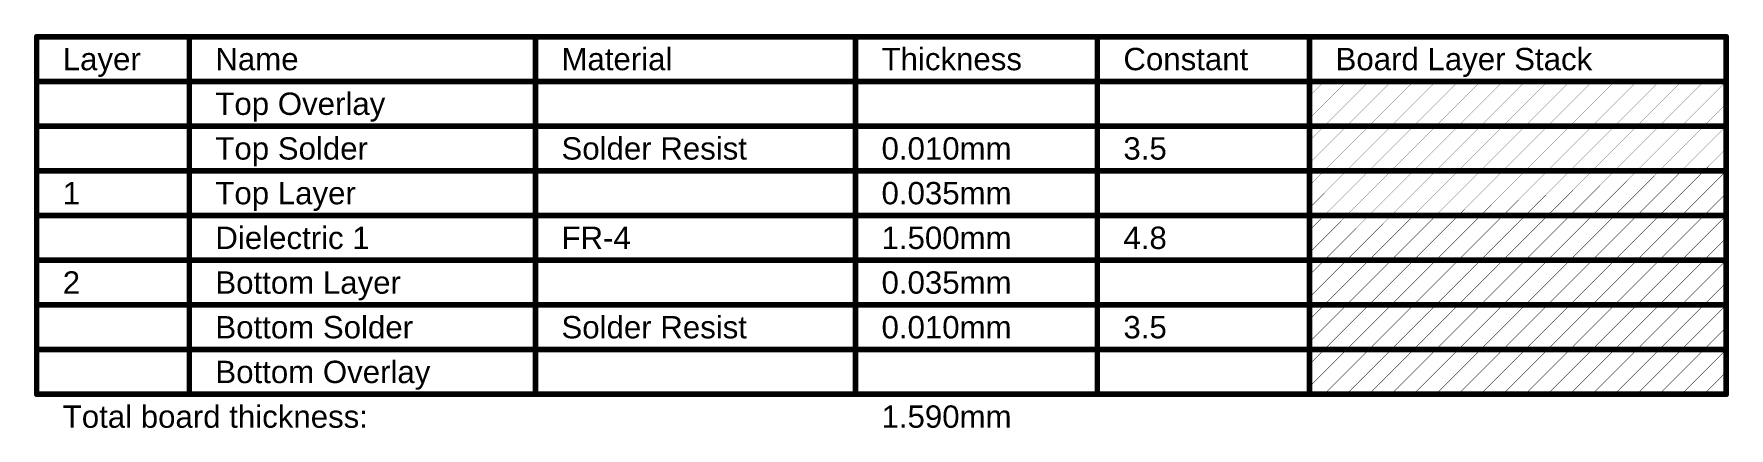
# Model space of a CAD drawing. Header units: inches. Extents: x -1.1 to 11.7, y -0.3 to 2.8.
# Drawn here: x -1.063 to 3.491, y 1.75 to 2.809 of the extents above; entities that cross this region are included whole.
import ezdxf

# ---------------------------------------------------------------- set-up
doc = ezdxf.new("R2010")
doc.units = ezdxf.units.IN
doc.header["$MEASUREMENT"] = 0
doc.layers.add('Dimensions', color=6, linetype='Continuous')
doc.styles.add('Arial', font='', dxfattribs={"height": 0.2})
doc.styles.get('Arial').set_extended_font_data('Arial')

msp = doc.modelspace()

# ---------------------------------------------------------------- texts
at = {"layer": 'Dimensions', "style": 'Arial'}
for s, p in [('Layer', (-0.9857, 2.711)), ('Name', (-0.5757, 2.711)), ('Material', (0.354, 2.711)), ('Thickness', (1.2138, 2.711)), ('Constant', (1.8636, 2.711)), ('Board Layer Stack', (2.4335, 2.711)), ('Top Overlay', (-0.5757, 2.591)), ('Top Solder', (-0.5757, 2.471)), ('Solder Resist', (0.354, 2.471)), ('0.010mm', (1.2138, 2.471)), ('3.5', (1.8636, 2.471)), ('1', (-0.9857, 2.351)), ('Top Layer', (-0.5757, 2.351)), ('0.035mm', (1.2138, 2.351)), ('Dielectric 1', (-0.5757, 2.231)), ('FR-4', (0.354, 2.231)), ('1.500mm', (1.2138, 2.231)), ('4.8', (1.8636, 2.231)), ('2', (-0.9857, 2.111)), ('Bottom Layer', (-0.5757, 2.111)), ('0.035mm', (1.2138, 2.111)), ('Bottom Solder', (-0.5757, 1.991)), ('Solder Resist', (0.354, 1.991)), ('0.010mm', (1.2138, 1.991)), ('3.5', (1.8636, 1.991)), ('Bottom Overlay', (-0.5757, 1.871)), ('Total board thickness:', (-0.9857, 1.751)), ('1.590mm', (1.2138, 1.751))]:
    msp.add_text(s, height=0.06, dxfattribs=at).set_placement(p)

# ---------------------------------------------------------------- linework, layer by layer
at = {"layer": 'Dimensions'}
for points, const_width in [([(-1.0557, 1.841), (-1.0557, 2.801)], 0.015), ([(-1.0557, 2.801), (3.4831, 2.801)], 0.015), ([(-0.6457, 1.841), (-0.6457, 2.801)], 0.015), ([(0.284, 1.841), (0.284, 2.801)], 0.015), ([(1.1438, 1.841), (1.1438, 2.801)], 0.015), ([(1.7936, 1.841), (1.7936, 2.801)], 0.015), ([(2.3635, 1.841), (2.3635, 2.801)], 0.015), ([(3.4831, 1.841), (3.4831, 2.801)], 0.015), ([(-1.0557, 2.681), (3.4831, 2.681)], 0.015), ([(2.3635, 2.6413), (2.4031, 2.681)], 0.001), ([(2.3635, 2.5813), (2.4631, 2.681)], 0.001), ([(2.4031, 2.561), (2.5231, 2.681)], 0.001), ([(2.4631, 2.561), (2.5831, 2.681)], 0.001), ([(2.5231, 2.561), (2.6431, 2.681)], 0.001), ([(2.5831, 2.561), (2.7031, 2.681)], 0.001), ([(2.6431, 2.561), (2.7631, 2.681)], 0.001), ([(2.7031, 2.561), (2.8231, 2.681)], 0.001), ([(2.7631, 2.561), (2.8831, 2.681)], 0.001), ([(2.8231, 2.561), (2.9431, 2.681)], 0.001), ([(2.8831, 2.561), (3.0031, 2.681)], 0.001), ([(2.9431, 2.561), (3.0631, 2.681)], 0.001), ([(3.0031, 2.561), (3.1231, 2.681)], 0.001), ([(3.0631, 2.561), (3.1831, 2.681)], 0.001), ([(3.1231, 2.561), (3.2431, 2.681)], 0.001), ([(3.1831, 2.561), (3.3031, 2.681)], 0.001), ([(3.2431, 2.561), (3.3631, 2.681)], 0.001), ([(3.3031, 2.561), (3.4231, 2.681)], 0.001), ([(3.3631, 2.561), (3.4831, 2.681)], 0.001), ([(3.4231, 2.561), (3.4831, 2.621)], 0.001), ([(-1.0557, 2.561), (-0.6457, 2.561)], 0.015), ([(-0.6457, 2.561), (0.284, 2.561)], 0.015), ([(0.284, 2.561), (1.1438, 2.561)], 0.015), ([(1.1438, 2.561), (1.7936, 2.561)], 0.015), ([(1.7936, 2.561), (2.3635, 2.561)], 0.015), ([(2.3635, 2.561), (3.4831, 2.561)], 0.015), ([(2.3635, 2.5213), (2.4031, 2.561)], 0.001), ([(2.3635, 2.4613), (2.4631, 2.561)], 0.001), ([(2.4031, 2.441), (2.5231, 2.561)], 0.001), ([(2.4631, 2.441), (2.5831, 2.561)], 0.001), ([(2.5231, 2.441), (2.6431, 2.561)], 0.001), ([(2.5831, 2.441), (2.7031, 2.561)], 0.001), ([(2.6431, 2.441), (2.7631, 2.561)], 0.001), ([(2.7031, 2.441), (2.8231, 2.561)], 0.001), ([(2.7631, 2.441), (2.8831, 2.561)], 0.001), ([(2.8231, 2.441), (2.9431, 2.561)], 0.001), ([(2.8831, 2.441), (3.0031, 2.561)], 0.001), ([(2.9431, 2.441), (3.0631, 2.561)], 0.001), ([(3.0031, 2.441), (3.1231, 2.561)], 0.001), ([(3.0631, 2.441), (3.1831, 2.561)], 0.001), ([(3.1231, 2.441), (3.2431, 2.561)], 0.001), ([(3.1831, 2.441), (3.3031, 2.561)], 0.001), ([(3.2431, 2.441), (3.3631, 2.561)], 0.001), ([(3.3031, 2.441), (3.4231, 2.561)], 0.001), ([(3.3631, 2.441), (3.4831, 2.561)], 0.001), ([(3.4231, 2.441), (3.4831, 2.501)], 0.001), ([(-1.0557, 2.441), (-0.6457, 2.441)], 0.015), ([(-0.6457, 2.441), (0.284, 2.441)], 0.015), ([(0.284, 2.441), (1.1438, 2.441)], 0.015), ([(1.1438, 2.441), (1.7936, 2.441)], 0.015), ([(1.7936, 2.441), (2.3635, 2.441)], 0.015), ([(2.3635, 2.441), (3.4831, 2.441)], 0.015), ([(2.3635, 2.4013), (2.4031, 2.441)], 0.001), ([(2.3635, 2.3413), (2.4631, 2.441)], 0.001), ([(2.4031, 2.321), (2.5231, 2.441)], 0.001), ([(2.4631, 2.321), (2.5831, 2.441)], 0.001), ([(2.5231, 2.321), (2.6431, 2.441)], 0.001), ([(2.5831, 2.321), (2.7031, 2.441)], 0.001), ([(2.6431, 2.321), (2.7631, 2.441)], 0.001), ([(2.7031, 2.321), (2.8231, 2.441)], 0.001), ([(2.7631, 2.321), (2.8831, 2.441)], 0.001), ([(2.8231, 2.321), (2.9431, 2.441)], 0.001), ([(2.8831, 2.321), (3.0031, 2.441)], 0.001), ([(2.9431, 2.321), (3.0631, 2.441)], 0.001), ([(3.0031, 2.321), (3.1231, 2.441)], 0.001), ([(3.0631, 2.321), (3.1831, 2.441)], 0.001), ([(3.1231, 2.321), (3.2431, 2.441)], 0.001), ([(3.1831, 2.321), (3.3031, 2.441)], 0.001), ([(3.2431, 2.321), (3.3631, 2.441)], 0.001), ([(3.3031, 2.321), (3.4231, 2.441)], 0.001), ([(3.3631, 2.321), (3.4831, 2.441)], 0.001), ([(3.4231, 2.321), (3.4831, 2.381)], 0.001), ([(-1.0557, 2.321), (-0.6457, 2.321)], 0.015), ([(-0.6457, 2.321), (0.284, 2.321)], 0.015), ([(0.284, 2.321), (1.1438, 2.321)], 0.015), ([(1.1438, 2.321), (1.7936, 2.321)], 0.015), ([(1.7936, 2.321), (2.3635, 2.321)], 0.015), ([(2.3635, 2.321), (3.4831, 2.321)], 0.015), ([(2.3635, 2.2813), (2.4031, 2.321)], 0.001), ([(2.3635, 2.2213), (2.4631, 2.321)], 0.001), ([(2.4031, 2.201), (2.5231, 2.321)], 0.001), ([(2.4631, 2.201), (2.5831, 2.321)], 0.001), ([(2.5231, 2.201), (2.6431, 2.321)], 0.001), ([(2.5831, 2.201), (2.7031, 2.321)], 0.001), ([(2.6431, 2.201), (2.7631, 2.321)], 0.001), ([(2.7031, 2.201), (2.8231, 2.321)], 0.001), ([(2.7631, 2.201), (2.8831, 2.321)], 0.001), ([(2.8231, 2.201), (2.9431, 2.321)], 0.001), ([(2.8831, 2.201), (3.0031, 2.321)], 0.001), ([(2.9431, 2.201), (3.0631, 2.321)], 0.001), ([(3.0031, 2.201), (3.1231, 2.321)], 0.001), ([(3.0631, 2.201), (3.1831, 2.321)], 0.001), ([(3.1231, 2.201), (3.2431, 2.321)], 0.001), ([(3.1831, 2.201), (3.3031, 2.321)], 0.001), ([(3.2431, 2.201), (3.3631, 2.321)], 0.001), ([(3.3031, 2.201), (3.4231, 2.321)], 0.001), ([(3.3631, 2.201), (3.4831, 2.321)], 0.001), ([(3.4231, 2.201), (3.4831, 2.261)], 0.001), ([(-1.0557, 2.201), (-0.6457, 2.201)], 0.015), ([(-0.6457, 2.201), (0.284, 2.201)], 0.015), ([(0.284, 2.201), (1.1438, 2.201)], 0.015), ([(1.1438, 2.201), (1.7936, 2.201)], 0.015), ([(1.7936, 2.201), (2.3635, 2.201)], 0.015), ([(2.3635, 2.201), (3.4831, 2.201)], 0.015), ([(2.3635, 2.1613), (2.4031, 2.201)], 0.001), ([(2.3635, 2.1013), (2.4631, 2.201)], 0.001), ([(2.4031, 2.081), (2.5231, 2.201)], 0.001), ([(2.4631, 2.081), (2.5831, 2.201)], 0.001), ([(2.5231, 2.081), (2.6431, 2.201)], 0.001), ([(2.5831, 2.081), (2.7031, 2.201)], 0.001), ([(2.6431, 2.081), (2.7631, 2.201)], 0.001), ([(2.7031, 2.081), (2.8231, 2.201)], 0.001), ([(2.7631, 2.081), (2.8831, 2.201)], 0.001), ([(2.8231, 2.081), (2.9431, 2.201)], 0.001), ([(2.8831, 2.081), (3.0031, 2.201)], 0.001), ([(2.9431, 2.081), (3.0631, 2.201)], 0.001), ([(3.0031, 2.081), (3.1231, 2.201)], 0.001), ([(3.0631, 2.081), (3.1831, 2.201)], 0.001), ([(3.1231, 2.081), (3.2431, 2.201)], 0.001), ([(3.1831, 2.081), (3.3031, 2.201)], 0.001), ([(3.2431, 2.081), (3.3631, 2.201)], 0.001), ([(3.3031, 2.081), (3.4231, 2.201)], 0.001), ([(3.3631, 2.081), (3.4831, 2.201)], 0.001), ([(3.4231, 2.081), (3.4831, 2.141)], 0.001), ([(-1.0557, 2.081), (-0.6457, 2.081)], 0.015), ([(-0.6457, 2.081), (0.284, 2.081)], 0.015), ([(0.284, 2.081), (1.1438, 2.081)], 0.015), ([(1.1438, 2.081), (1.7936, 2.081)], 0.015), ([(1.7936, 2.081), (2.3635, 2.081)], 0.015), ([(2.3635, 2.081), (3.4831, 2.081)], 0.015), ([(2.3635, 2.0413), (2.4031, 2.081)], 0.001), ([(2.3635, 1.9813), (2.4631, 2.081)], 0.001), ([(2.4031, 1.961), (2.5231, 2.081)], 0.001), ([(2.4631, 1.961), (2.5831, 2.081)], 0.001), ([(2.5231, 1.961), (2.6431, 2.081)], 0.001), ([(2.5831, 1.961), (2.7031, 2.081)], 0.001), ([(2.6431, 1.961), (2.7631, 2.081)], 0.001), ([(2.7031, 1.961), (2.8231, 2.081)], 0.001), ([(2.7631, 1.961), (2.8831, 2.081)], 0.001), ([(2.8231, 1.961), (2.9431, 2.081)], 0.001), ([(2.8831, 1.961), (3.0031, 2.081)], 0.001), ([(2.9431, 1.961), (3.0631, 2.081)], 0.001), ([(3.0031, 1.961), (3.1231, 2.081)], 0.001), ([(3.0631, 1.961), (3.1831, 2.081)], 0.001), ([(3.1231, 1.961), (3.2431, 2.081)], 0.001), ([(3.1831, 1.961), (3.3031, 2.081)], 0.001), ([(3.2431, 1.961), (3.3631, 2.081)], 0.001), ([(3.3031, 1.961), (3.4231, 2.081)], 0.001), ([(3.3631, 1.961), (3.4831, 2.081)], 0.001), ([(3.4231, 1.961), (3.4831, 2.021)], 0.001), ([(-1.0557, 1.961), (-0.6457, 1.961)], 0.015), ([(-0.6457, 1.961), (0.284, 1.961)], 0.015), ([(0.284, 1.961), (1.1438, 1.961)], 0.015), ([(1.1438, 1.961), (1.7936, 1.961)], 0.015), ([(1.7936, 1.961), (2.3635, 1.961)], 0.015), ([(2.3635, 1.961), (3.4831, 1.961)], 0.015), ([(2.3635, 1.9213), (2.4031, 1.961)], 0.001), ([(2.3635, 1.8613), (2.4631, 1.961)], 0.001), ([(2.4031, 1.841), (2.5231, 1.961)], 0.001), ([(2.4631, 1.841), (2.5831, 1.961)], 0.001), ([(2.5231, 1.841), (2.6431, 1.961)], 0.001), ([(2.5831, 1.841), (2.7031, 1.961)], 0.001), ([(2.6431, 1.841), (2.7631, 1.961)], 0.001), ([(2.7031, 1.841), (2.8231, 1.961)], 0.001), ([(2.7631, 1.841), (2.8831, 1.961)], 0.001), ([(2.8231, 1.841), (2.9431, 1.961)], 0.001), ([(2.8831, 1.841), (3.0031, 1.961)], 0.001), ([(2.9431, 1.841), (3.0631, 1.961)], 0.001), ([(3.0031, 1.841), (3.1231, 1.961)], 0.001), ([(3.0631, 1.841), (3.1831, 1.961)], 0.001), ([(3.1231, 1.841), (3.2431, 1.961)], 0.001), ([(3.1831, 1.841), (3.3031, 1.961)], 0.001), ([(3.2431, 1.841), (3.3631, 1.961)], 0.001), ([(3.3031, 1.841), (3.4231, 1.961)], 0.001), ([(3.3631, 1.841), (3.4831, 1.961)], 0.001), ([(3.4231, 1.841), (3.4831, 1.901)], 0.001), ([(-1.0557, 1.841), (-0.6457, 1.841)], 0.015), ([(-0.6457, 1.841), (0.284, 1.841)], 0.015), ([(0.284, 1.841), (1.1438, 1.841)], 0.015), ([(1.1438, 1.841), (1.7936, 1.841)], 0.015), ([(1.7936, 1.841), (2.3635, 1.841)], 0.015), ([(2.3635, 1.841), (3.4831, 1.841)], 0.015)]:
    msp.add_lwpolyline(points, dxfattribs=dict(at, const_width=const_width))
for points, const_width in [([(-1.0594, 2.801, 1), (-1.0519, 2.801, 1)], 0.0075), ([(-1.0594, 2.801, 1), (-1.0519, 2.801, 1)], 0.0075), ([(-0.6495, 2.801, 1), (-0.642, 2.801, 1)], 0.0075), ([(0.2802, 2.801, 1), (0.2878, 2.801, 1)], 0.0075), ([(1.14, 2.801, 1), (1.1475, 2.801, 1)], 0.0075), ([(1.7899, 2.801, 1), (1.7974, 2.801, 1)], 0.0075), ([(2.3597, 2.801, 1), (2.3672, 2.801, 1)], 0.0075), ([(3.4794, 2.801, 1), (3.4869, 2.801, 1)], 0.0075), ([(3.4794, 2.801, 1), (3.4869, 2.801, 1)], 0.0075), ([(-1.0594, 2.681, 1), (-1.0519, 2.681, 1)], 0.0075), ([(3.4794, 2.681, 1), (3.4869, 2.681, 1)], 0.0075), ([(2.3632, 2.6413, 1), (2.3637, 2.6413, 1)], 0.0005), ([(2.4029, 2.681, 1), (2.4034, 2.681, 1)], 0.0005), ([(2.4629, 2.681, 1), (2.4634, 2.681, 1)], 0.0005), ([(2.5229, 2.681, 1), (2.5234, 2.681, 1)], 0.0005), ([(2.5829, 2.681, 1), (2.5834, 2.681, 1)], 0.0005), ([(2.6429, 2.681, 1), (2.6434, 2.681, 1)], 0.0005), ([(2.7029, 2.681, 1), (2.7034, 2.681, 1)], 0.0005), ([(2.7629, 2.681, 1), (2.7634, 2.681, 1)], 0.0005), ([(2.8229, 2.681, 1), (2.8234, 2.681, 1)], 0.0005), ([(2.8829, 2.681, 1), (2.8834, 2.681, 1)], 0.0005), ([(2.9429, 2.681, 1), (2.9434, 2.681, 1)], 0.0005), ([(3.0029, 2.681, 1), (3.0034, 2.681, 1)], 0.0005), ([(3.0629, 2.681, 1), (3.0634, 2.681, 1)], 0.0005), ([(3.1229, 2.681, 1), (3.1234, 2.681, 1)], 0.0005), ([(3.1829, 2.681, 1), (3.1834, 2.681, 1)], 0.0005), ([(3.2429, 2.681, 1), (3.2434, 2.681, 1)], 0.0005), ([(3.3029, 2.681, 1), (3.3034, 2.681, 1)], 0.0005), ([(3.3629, 2.681, 1), (3.3634, 2.681, 1)], 0.0005), ([(3.4229, 2.681, 1), (3.4234, 2.681, 1)], 0.0005), ([(3.4829, 2.681, 1), (3.4834, 2.681, 1)], 0.0005), ([(3.4829, 2.621, 1), (3.4834, 2.621, 1)], 0.0005), ([(-1.0594, 2.561, 1), (-1.0519, 2.561, 1)], 0.0075), ([(-0.6495, 2.561, 1), (-0.642, 2.561, 1)], 0.0075), ([(-0.6495, 2.561, 1), (-0.642, 2.561, 1)], 0.0075), ([(0.2802, 2.561, 1), (0.2878, 2.561, 1)], 0.0075), ([(0.2802, 2.561, 1), (0.2878, 2.561, 1)], 0.0075), ([(1.14, 2.561, 1), (1.1475, 2.561, 1)], 0.0075), ([(1.14, 2.561, 1), (1.1475, 2.561, 1)], 0.0075), ([(1.7899, 2.561, 1), (1.7974, 2.561, 1)], 0.0075), ([(1.7899, 2.561, 1), (1.7974, 2.561, 1)], 0.0075), ([(2.3597, 2.561, 1), (2.3672, 2.561, 1)], 0.0075), ([(2.3597, 2.561, 1), (2.3672, 2.561, 1)], 0.0075), ([(2.3632, 2.5813, 1), (2.3637, 2.5813, 1)], 0.0005), ([(2.4029, 2.561, 1), (2.4034, 2.561, 1)], 0.0005), ([(2.4029, 2.561, 1), (2.4034, 2.561, 1)], 0.0005), ([(2.4629, 2.561, 1), (2.4634, 2.561, 1)], 0.0005), ([(2.4629, 2.561, 1), (2.4634, 2.561, 1)], 0.0005), ([(2.5229, 2.561, 1), (2.5234, 2.561, 1)], 0.0005), ([(2.5229, 2.561, 1), (2.5234, 2.561, 1)], 0.0005), ([(2.5829, 2.561, 1), (2.5834, 2.561, 1)], 0.0005), ([(2.5829, 2.561, 1), (2.5834, 2.561, 1)], 0.0005), ([(2.6429, 2.561, 1), (2.6434, 2.561, 1)], 0.0005), ([(2.6429, 2.561, 1), (2.6434, 2.561, 1)], 0.0005), ([(2.7029, 2.561, 1), (2.7034, 2.561, 1)], 0.0005), ([(2.7029, 2.561, 1), (2.7034, 2.561, 1)], 0.0005), ([(2.7629, 2.561, 1), (2.7634, 2.561, 1)], 0.0005), ([(2.7629, 2.561, 1), (2.7634, 2.561, 1)], 0.0005), ([(2.8229, 2.561, 1), (2.8234, 2.561, 1)], 0.0005), ([(2.8229, 2.561, 1), (2.8234, 2.561, 1)], 0.0005), ([(2.8829, 2.561, 1), (2.8834, 2.561, 1)], 0.0005), ([(2.8829, 2.561, 1), (2.8834, 2.561, 1)], 0.0005), ([(2.9429, 2.561, 1), (2.9434, 2.561, 1)], 0.0005), ([(2.9429, 2.561, 1), (2.9434, 2.561, 1)], 0.0005), ([(3.0029, 2.561, 1), (3.0034, 2.561, 1)], 0.0005), ([(3.0029, 2.561, 1), (3.0034, 2.561, 1)], 0.0005), ([(3.0629, 2.561, 1), (3.0634, 2.561, 1)], 0.0005), ([(3.0629, 2.561, 1), (3.0634, 2.561, 1)], 0.0005), ([(3.1229, 2.561, 1), (3.1234, 2.561, 1)], 0.0005), ([(3.1229, 2.561, 1), (3.1234, 2.561, 1)], 0.0005), ([(3.1829, 2.561, 1), (3.1834, 2.561, 1)], 0.0005), ([(3.1829, 2.561, 1), (3.1834, 2.561, 1)], 0.0005), ([(3.2429, 2.561, 1), (3.2434, 2.561, 1)], 0.0005), ([(3.2429, 2.561, 1), (3.2434, 2.561, 1)], 0.0005), ([(3.3029, 2.561, 1), (3.3034, 2.561, 1)], 0.0005), ([(3.3029, 2.561, 1), (3.3034, 2.561, 1)], 0.0005), ([(3.3629, 2.561, 1), (3.3634, 2.561, 1)], 0.0005), ([(3.3629, 2.561, 1), (3.3634, 2.561, 1)], 0.0005), ([(3.4229, 2.561, 1), (3.4234, 2.561, 1)], 0.0005), ([(3.4229, 2.561, 1), (3.4234, 2.561, 1)], 0.0005), ([(3.4794, 2.561, 1), (3.4869, 2.561, 1)], 0.0075), ([(3.4829, 2.561, 1), (3.4834, 2.561, 1)], 0.0005), ([(2.3632, 2.5213, 1), (2.3637, 2.5213, 1)], 0.0005), ([(2.3632, 2.4613, 1), (2.3637, 2.4613, 1)], 0.0005), ([(3.4829, 2.501, 1), (3.4834, 2.501, 1)], 0.0005), ([(-1.0594, 2.441, 1), (-1.0519, 2.441, 1)], 0.0075), ([(-0.6495, 2.441, 1), (-0.642, 2.441, 1)], 0.0075), ([(-0.6495, 2.441, 1), (-0.642, 2.441, 1)], 0.0075), ([(0.2802, 2.441, 1), (0.2878, 2.441, 1)], 0.0075), ([(0.2802, 2.441, 1), (0.2878, 2.441, 1)], 0.0075), ([(1.14, 2.441, 1), (1.1475, 2.441, 1)], 0.0075), ([(1.14, 2.441, 1), (1.1475, 2.441, 1)], 0.0075), ([(1.7899, 2.441, 1), (1.7974, 2.441, 1)], 0.0075), ([(1.7899, 2.441, 1), (1.7974, 2.441, 1)], 0.0075), ([(2.3597, 2.441, 1), (2.3672, 2.441, 1)], 0.0075), ([(2.3597, 2.441, 1), (2.3672, 2.441, 1)], 0.0075), ([(2.4029, 2.441, 1), (2.4034, 2.441, 1)], 0.0005), ([(2.4029, 2.441, 1), (2.4034, 2.441, 1)], 0.0005), ([(2.4629, 2.441, 1), (2.4634, 2.441, 1)], 0.0005), ([(2.4629, 2.441, 1), (2.4634, 2.441, 1)], 0.0005), ([(2.5229, 2.441, 1), (2.5234, 2.441, 1)], 0.0005), ([(2.5229, 2.441, 1), (2.5234, 2.441, 1)], 0.0005), ([(2.5829, 2.441, 1), (2.5834, 2.441, 1)], 0.0005), ([(2.5829, 2.441, 1), (2.5834, 2.441, 1)], 0.0005), ([(2.6429, 2.441, 1), (2.6434, 2.441, 1)], 0.0005), ([(2.6429, 2.441, 1), (2.6434, 2.441, 1)], 0.0005), ([(2.7029, 2.441, 1), (2.7034, 2.441, 1)], 0.0005), ([(2.7029, 2.441, 1), (2.7034, 2.441, 1)], 0.0005), ([(2.7629, 2.441, 1), (2.7634, 2.441, 1)], 0.0005), ([(2.7629, 2.441, 1), (2.7634, 2.441, 1)], 0.0005), ([(2.8229, 2.441, 1), (2.8234, 2.441, 1)], 0.0005), ([(2.8229, 2.441, 1), (2.8234, 2.441, 1)], 0.0005), ([(2.8829, 2.441, 1), (2.8834, 2.441, 1)], 0.0005), ([(2.8829, 2.441, 1), (2.8834, 2.441, 1)], 0.0005), ([(2.9429, 2.441, 1), (2.9434, 2.441, 1)], 0.0005), ([(2.9429, 2.441, 1), (2.9434, 2.441, 1)], 0.0005), ([(3.0029, 2.441, 1), (3.0034, 2.441, 1)], 0.0005), ([(3.0029, 2.441, 1), (3.0034, 2.441, 1)], 0.0005), ([(3.0629, 2.441, 1), (3.0634, 2.441, 1)], 0.0005), ([(3.0629, 2.441, 1), (3.0634, 2.441, 1)], 0.0005), ([(3.1229, 2.441, 1), (3.1234, 2.441, 1)], 0.0005), ([(3.1229, 2.441, 1), (3.1234, 2.441, 1)], 0.0005), ([(3.1829, 2.441, 1), (3.1834, 2.441, 1)], 0.0005), ([(3.1829, 2.441, 1), (3.1834, 2.441, 1)], 0.0005), ([(3.2429, 2.441, 1), (3.2434, 2.441, 1)], 0.0005), ([(3.2429, 2.441, 1), (3.2434, 2.441, 1)], 0.0005), ([(3.3029, 2.441, 1), (3.3034, 2.441, 1)], 0.0005), ([(3.3029, 2.441, 1), (3.3034, 2.441, 1)], 0.0005), ([(3.3629, 2.441, 1), (3.3634, 2.441, 1)], 0.0005), ([(3.3629, 2.441, 1), (3.3634, 2.441, 1)], 0.0005), ([(3.4229, 2.441, 1), (3.4234, 2.441, 1)], 0.0005), ([(3.4229, 2.441, 1), (3.4234, 2.441, 1)], 0.0005), ([(3.4794, 2.441, 1), (3.4869, 2.441, 1)], 0.0075), ([(3.4829, 2.441, 1), (3.4834, 2.441, 1)], 0.0005), ([(2.3632, 2.4013, 1), (2.3637, 2.4013, 1)], 0.0005), ([(3.4829, 2.381, 1), (3.4834, 2.381, 1)], 0.0005), ([(-1.0594, 2.321, 1), (-1.0519, 2.321, 1)], 0.0075), ([(-0.6495, 2.321, 1), (-0.642, 2.321, 1)], 0.0075), ([(-0.6495, 2.321, 1), (-0.642, 2.321, 1)], 0.0075), ([(0.2802, 2.321, 1), (0.2878, 2.321, 1)], 0.0075), ([(0.2802, 2.321, 1), (0.2878, 2.321, 1)], 0.0075), ([(1.14, 2.321, 1), (1.1475, 2.321, 1)], 0.0075), ([(1.14, 2.321, 1), (1.1475, 2.321, 1)], 0.0075), ([(1.7899, 2.321, 1), (1.7974, 2.321, 1)], 0.0075), ([(1.7899, 2.321, 1), (1.7974, 2.321, 1)], 0.0075), ([(2.3597, 2.321, 1), (2.3672, 2.321, 1)], 0.0075), ([(2.3597, 2.321, 1), (2.3672, 2.321, 1)], 0.0075), ([(2.3632, 2.3413, 1), (2.3637, 2.3413, 1)], 0.0005), ([(3.4794, 2.321, 1), (3.4869, 2.321, 1)], 0.0075), ([(2.3632, 2.2813, 1), (2.3637, 2.2813, 1)], 0.0005), ([(2.4029, 2.321, 1), (2.4034, 2.321, 1)], 0.0005), ([(2.4029, 2.321, 1), (2.4034, 2.321, 1)], 0.0005), ([(2.4629, 2.321, 1), (2.4634, 2.321, 1)], 0.0005), ([(2.4629, 2.321, 1), (2.4634, 2.321, 1)], 0.0005), ([(2.5229, 2.321, 1), (2.5234, 2.321, 1)], 0.0005), ([(2.5229, 2.321, 1), (2.5234, 2.321, 1)], 0.0005), ([(2.5829, 2.321, 1), (2.5834, 2.321, 1)], 0.0005), ([(2.5829, 2.321, 1), (2.5834, 2.321, 1)], 0.0005), ([(2.6429, 2.321, 1), (2.6434, 2.321, 1)], 0.0005), ([(2.6429, 2.321, 1), (2.6434, 2.321, 1)], 0.0005), ([(2.7029, 2.321, 1), (2.7034, 2.321, 1)], 0.0005), ([(2.7029, 2.321, 1), (2.7034, 2.321, 1)], 0.0005), ([(2.7629, 2.321, 1), (2.7634, 2.321, 1)], 0.0005), ([(2.7629, 2.321, 1), (2.7634, 2.321, 1)], 0.0005), ([(2.8229, 2.321, 1), (2.8234, 2.321, 1)], 0.0005), ([(2.8229, 2.321, 1), (2.8234, 2.321, 1)], 0.0005), ([(2.8829, 2.321, 1), (2.8834, 2.321, 1)], 0.0005), ([(2.8829, 2.321, 1), (2.8834, 2.321, 1)], 0.0005), ([(2.9429, 2.321, 1), (2.9434, 2.321, 1)], 0.0005), ([(2.9429, 2.321, 1), (2.9434, 2.321, 1)], 0.0005), ([(3.0029, 2.321, 1), (3.0034, 2.321, 1)], 0.0005), ([(3.0029, 2.321, 1), (3.0034, 2.321, 1)], 0.0005), ([(3.0629, 2.321, 1), (3.0634, 2.321, 1)], 0.0005), ([(3.0629, 2.321, 1), (3.0634, 2.321, 1)], 0.0005), ([(3.1229, 2.321, 1), (3.1234, 2.321, 1)], 0.0005), ([(3.1229, 2.321, 1), (3.1234, 2.321, 1)], 0.0005), ([(3.1829, 2.321, 1), (3.1834, 2.321, 1)], 0.0005), ([(3.1829, 2.321, 1), (3.1834, 2.321, 1)], 0.0005), ([(3.2429, 2.321, 1), (3.2434, 2.321, 1)], 0.0005), ([(3.2429, 2.321, 1), (3.2434, 2.321, 1)], 0.0005), ([(3.3029, 2.321, 1), (3.3034, 2.321, 1)], 0.0005), ([(3.3029, 2.321, 1), (3.3034, 2.321, 1)], 0.0005), ([(3.3629, 2.321, 1), (3.3634, 2.321, 1)], 0.0005), ([(3.3629, 2.321, 1), (3.3634, 2.321, 1)], 0.0005), ([(3.4229, 2.321, 1), (3.4234, 2.321, 1)], 0.0005), ([(3.4229, 2.321, 1), (3.4234, 2.321, 1)], 0.0005), ([(3.4829, 2.321, 1), (3.4834, 2.321, 1)], 0.0005), ([(3.4829, 2.261, 1), (3.4834, 2.261, 1)], 0.0005), ([(-1.0594, 2.201, 1), (-1.0519, 2.201, 1)], 0.0075), ([(-0.6495, 2.201, 1), (-0.642, 2.201, 1)], 0.0075), ([(-0.6495, 2.201, 1), (-0.642, 2.201, 1)], 0.0075), ([(0.2802, 2.201, 1), (0.2878, 2.201, 1)], 0.0075), ([(0.2802, 2.201, 1), (0.2878, 2.201, 1)], 0.0075), ([(1.14, 2.201, 1), (1.1475, 2.201, 1)], 0.0075), ([(1.14, 2.201, 1), (1.1475, 2.201, 1)], 0.0075), ([(1.7899, 2.201, 1), (1.7974, 2.201, 1)], 0.0075), ([(1.7899, 2.201, 1), (1.7974, 2.201, 1)], 0.0075), ([(2.3597, 2.201, 1), (2.3672, 2.201, 1)], 0.0075), ([(2.3597, 2.201, 1), (2.3672, 2.201, 1)], 0.0075), ([(2.3632, 2.2213, 1), (2.3637, 2.2213, 1)], 0.0005), ([(2.4029, 2.201, 1), (2.4034, 2.201, 1)], 0.0005), ([(2.4029, 2.201, 1), (2.4034, 2.201, 1)], 0.0005), ([(2.4629, 2.201, 1), (2.4634, 2.201, 1)], 0.0005), ([(2.4629, 2.201, 1), (2.4634, 2.201, 1)], 0.0005), ([(2.5229, 2.201, 1), (2.5234, 2.201, 1)], 0.0005), ([(2.5229, 2.201, 1), (2.5234, 2.201, 1)], 0.0005), ([(2.5829, 2.201, 1), (2.5834, 2.201, 1)], 0.0005), ([(2.5829, 2.201, 1), (2.5834, 2.201, 1)], 0.0005), ([(2.6429, 2.201, 1), (2.6434, 2.201, 1)], 0.0005), ([(2.6429, 2.201, 1), (2.6434, 2.201, 1)], 0.0005), ([(2.7029, 2.201, 1), (2.7034, 2.201, 1)], 0.0005), ([(2.7029, 2.201, 1), (2.7034, 2.201, 1)], 0.0005), ([(2.7629, 2.201, 1), (2.7634, 2.201, 1)], 0.0005), ([(2.7629, 2.201, 1), (2.7634, 2.201, 1)], 0.0005), ([(2.8229, 2.201, 1), (2.8234, 2.201, 1)], 0.0005), ([(2.8229, 2.201, 1), (2.8234, 2.201, 1)], 0.0005), ([(2.8829, 2.201, 1), (2.8834, 2.201, 1)], 0.0005), ([(2.8829, 2.201, 1), (2.8834, 2.201, 1)], 0.0005), ([(2.9429, 2.201, 1), (2.9434, 2.201, 1)], 0.0005), ([(2.9429, 2.201, 1), (2.9434, 2.201, 1)], 0.0005), ([(3.0029, 2.201, 1), (3.0034, 2.201, 1)], 0.0005), ([(3.0029, 2.201, 1), (3.0034, 2.201, 1)], 0.0005), ([(3.0629, 2.201, 1), (3.0634, 2.201, 1)], 0.0005), ([(3.0629, 2.201, 1), (3.0634, 2.201, 1)], 0.0005), ([(3.1229, 2.201, 1), (3.1234, 2.201, 1)], 0.0005), ([(3.1229, 2.201, 1), (3.1234, 2.201, 1)], 0.0005), ([(3.1829, 2.201, 1), (3.1834, 2.201, 1)], 0.0005), ([(3.1829, 2.201, 1), (3.1834, 2.201, 1)], 0.0005), ([(3.2429, 2.201, 1), (3.2434, 2.201, 1)], 0.0005), ([(3.2429, 2.201, 1), (3.2434, 2.201, 1)], 0.0005), ([(3.3029, 2.201, 1), (3.3034, 2.201, 1)], 0.0005), ([(3.3029, 2.201, 1), (3.3034, 2.201, 1)], 0.0005), ([(3.3629, 2.201, 1), (3.3634, 2.201, 1)], 0.0005), ([(3.3629, 2.201, 1), (3.3634, 2.201, 1)], 0.0005), ([(3.4229, 2.201, 1), (3.4234, 2.201, 1)], 0.0005), ([(3.4229, 2.201, 1), (3.4234, 2.201, 1)], 0.0005), ([(3.4794, 2.201, 1), (3.4869, 2.201, 1)], 0.0075), ([(3.4829, 2.201, 1), (3.4834, 2.201, 1)], 0.0005), ([(2.3632, 2.1613, 1), (2.3637, 2.1613, 1)], 0.0005), ([(3.4829, 2.141, 1), (3.4834, 2.141, 1)], 0.0005), ([(2.3632, 2.1013, 1), (2.3637, 2.1013, 1)], 0.0005), ([(-1.0594, 2.081, 1), (-1.0519, 2.081, 1)], 0.0075), ([(-0.6495, 2.081, 1), (-0.642, 2.081, 1)], 0.0075), ([(-0.6495, 2.081, 1), (-0.642, 2.081, 1)], 0.0075), ([(0.2802, 2.081, 1), (0.2878, 2.081, 1)], 0.0075), ([(0.2802, 2.081, 1), (0.2878, 2.081, 1)], 0.0075), ([(1.14, 2.081, 1), (1.1475, 2.081, 1)], 0.0075), ([(1.14, 2.081, 1), (1.1475, 2.081, 1)], 0.0075), ([(1.7899, 2.081, 1), (1.7974, 2.081, 1)], 0.0075), ([(1.7899, 2.081, 1), (1.7974, 2.081, 1)], 0.0075), ([(2.3597, 2.081, 1), (2.3672, 2.081, 1)], 0.0075), ([(2.3597, 2.081, 1), (2.3672, 2.081, 1)], 0.0075), ([(2.4029, 2.081, 1), (2.4034, 2.081, 1)], 0.0005), ([(2.4029, 2.081, 1), (2.4034, 2.081, 1)], 0.0005), ([(2.4629, 2.081, 1), (2.4634, 2.081, 1)], 0.0005), ([(2.4629, 2.081, 1), (2.4634, 2.081, 1)], 0.0005), ([(2.5229, 2.081, 1), (2.5234, 2.081, 1)], 0.0005), ([(2.5229, 2.081, 1), (2.5234, 2.081, 1)], 0.0005), ([(2.5829, 2.081, 1), (2.5834, 2.081, 1)], 0.0005), ([(2.5829, 2.081, 1), (2.5834, 2.081, 1)], 0.0005), ([(2.6429, 2.081, 1), (2.6434, 2.081, 1)], 0.0005), ([(2.6429, 2.081, 1), (2.6434, 2.081, 1)], 0.0005), ([(2.7029, 2.081, 1), (2.7034, 2.081, 1)], 0.0005), ([(2.7029, 2.081, 1), (2.7034, 2.081, 1)], 0.0005), ([(2.7629, 2.081, 1), (2.7634, 2.081, 1)], 0.0005), ([(2.7629, 2.081, 1), (2.7634, 2.081, 1)], 0.0005), ([(2.8229, 2.081, 1), (2.8234, 2.081, 1)], 0.0005), ([(2.8229, 2.081, 1), (2.8234, 2.081, 1)], 0.0005), ([(2.8829, 2.081, 1), (2.8834, 2.081, 1)], 0.0005), ([(2.8829, 2.081, 1), (2.8834, 2.081, 1)], 0.0005), ([(2.9429, 2.081, 1), (2.9434, 2.081, 1)], 0.0005), ([(2.9429, 2.081, 1), (2.9434, 2.081, 1)], 0.0005), ([(3.0029, 2.081, 1), (3.0034, 2.081, 1)], 0.0005), ([(3.0029, 2.081, 1), (3.0034, 2.081, 1)], 0.0005), ([(3.0629, 2.081, 1), (3.0634, 2.081, 1)], 0.0005), ([(3.0629, 2.081, 1), (3.0634, 2.081, 1)], 0.0005), ([(3.1229, 2.081, 1), (3.1234, 2.081, 1)], 0.0005), ([(3.1229, 2.081, 1), (3.1234, 2.081, 1)], 0.0005), ([(3.1829, 2.081, 1), (3.1834, 2.081, 1)], 0.0005), ([(3.1829, 2.081, 1), (3.1834, 2.081, 1)], 0.0005), ([(3.2429, 2.081, 1), (3.2434, 2.081, 1)], 0.0005), ([(3.2429, 2.081, 1), (3.2434, 2.081, 1)], 0.0005), ([(3.3029, 2.081, 1), (3.3034, 2.081, 1)], 0.0005), ([(3.3029, 2.081, 1), (3.3034, 2.081, 1)], 0.0005), ([(3.3629, 2.081, 1), (3.3634, 2.081, 1)], 0.0005), ([(3.3629, 2.081, 1), (3.3634, 2.081, 1)], 0.0005), ([(3.4229, 2.081, 1), (3.4234, 2.081, 1)], 0.0005), ([(3.4229, 2.081, 1), (3.4234, 2.081, 1)], 0.0005), ([(3.4794, 2.081, 1), (3.4869, 2.081, 1)], 0.0075), ([(3.4829, 2.081, 1), (3.4834, 2.081, 1)], 0.0005), ([(2.3632, 2.0413, 1), (2.3637, 2.0413, 1)], 0.0005), ([(3.4829, 2.021, 1), (3.4834, 2.021, 1)], 0.0005), ([(-1.0594, 1.961, 1), (-1.0519, 1.961, 1)], 0.0075), ([(-0.6495, 1.961, 1), (-0.642, 1.961, 1)], 0.0075), ([(-0.6495, 1.961, 1), (-0.642, 1.961, 1)], 0.0075), ([(0.2802, 1.961, 1), (0.2878, 1.961, 1)], 0.0075), ([(0.2802, 1.961, 1), (0.2878, 1.961, 1)], 0.0075), ([(1.14, 1.961, 1), (1.1475, 1.961, 1)], 0.0075), ([(1.14, 1.961, 1), (1.1475, 1.961, 1)], 0.0075), ([(1.7899, 1.961, 1), (1.7974, 1.961, 1)], 0.0075), ([(1.7899, 1.961, 1), (1.7974, 1.961, 1)], 0.0075), ([(2.3597, 1.961, 1), (2.3672, 1.961, 1)], 0.0075), ([(2.3597, 1.961, 1), (2.3672, 1.961, 1)], 0.0075), ([(2.3632, 1.9813, 1), (2.3637, 1.9813, 1)], 0.0005), ([(2.4029, 1.961, 1), (2.4034, 1.961, 1)], 0.0005), ([(2.4029, 1.961, 1), (2.4034, 1.961, 1)], 0.0005), ([(2.4629, 1.961, 1), (2.4634, 1.961, 1)], 0.0005), ([(2.4629, 1.961, 1), (2.4634, 1.961, 1)], 0.0005), ([(2.5229, 1.961, 1), (2.5234, 1.961, 1)], 0.0005), ([(2.5229, 1.961, 1), (2.5234, 1.961, 1)], 0.0005), ([(2.5829, 1.961, 1), (2.5834, 1.961, 1)], 0.0005), ([(2.5829, 1.961, 1), (2.5834, 1.961, 1)], 0.0005), ([(2.6429, 1.961, 1), (2.6434, 1.961, 1)], 0.0005), ([(2.6429, 1.961, 1), (2.6434, 1.961, 1)], 0.0005), ([(2.7029, 1.961, 1), (2.7034, 1.961, 1)], 0.0005), ([(2.7029, 1.961, 1), (2.7034, 1.961, 1)], 0.0005), ([(2.7629, 1.961, 1), (2.7634, 1.961, 1)], 0.0005), ([(2.7629, 1.961, 1), (2.7634, 1.961, 1)], 0.0005), ([(2.8229, 1.961, 1), (2.8234, 1.961, 1)], 0.0005), ([(2.8229, 1.961, 1), (2.8234, 1.961, 1)], 0.0005), ([(2.8829, 1.961, 1), (2.8834, 1.961, 1)], 0.0005), ([(2.8829, 1.961, 1), (2.8834, 1.961, 1)], 0.0005), ([(2.9429, 1.961, 1), (2.9434, 1.961, 1)], 0.0005), ([(2.9429, 1.961, 1), (2.9434, 1.961, 1)], 0.0005), ([(3.0029, 1.961, 1), (3.0034, 1.961, 1)], 0.0005), ([(3.0029, 1.961, 1), (3.0034, 1.961, 1)], 0.0005), ([(3.0629, 1.961, 1), (3.0634, 1.961, 1)], 0.0005), ([(3.0629, 1.961, 1), (3.0634, 1.961, 1)], 0.0005), ([(3.1229, 1.961, 1), (3.1234, 1.961, 1)], 0.0005), ([(3.1229, 1.961, 1), (3.1234, 1.961, 1)], 0.0005), ([(3.1829, 1.961, 1), (3.1834, 1.961, 1)], 0.0005), ([(3.1829, 1.961, 1), (3.1834, 1.961, 1)], 0.0005), ([(3.2429, 1.961, 1), (3.2434, 1.961, 1)], 0.0005), ([(3.2429, 1.961, 1), (3.2434, 1.961, 1)], 0.0005), ([(3.3029, 1.961, 1), (3.3034, 1.961, 1)], 0.0005), ([(3.3029, 1.961, 1), (3.3034, 1.961, 1)], 0.0005), ([(3.3629, 1.961, 1), (3.3634, 1.961, 1)], 0.0005), ([(3.3629, 1.961, 1), (3.3634, 1.961, 1)], 0.0005), ([(3.4229, 1.961, 1), (3.4234, 1.961, 1)], 0.0005), ([(3.4229, 1.961, 1), (3.4234, 1.961, 1)], 0.0005), ([(3.4794, 1.961, 1), (3.4869, 1.961, 1)], 0.0075), ([(3.4829, 1.961, 1), (3.4834, 1.961, 1)], 0.0005), ([(2.3632, 1.9213, 1), (2.3637, 1.9213, 1)], 0.0005), ([(3.4829, 1.901, 1), (3.4834, 1.901, 1)], 0.0005), ([(-1.0594, 1.841, 1), (-1.0519, 1.841, 1)], 0.0075), ([(-1.0594, 1.841, 1), (-1.0519, 1.841, 1)], 0.0075), ([(-0.6495, 1.841, 1), (-0.642, 1.841, 1)], 0.0075), ([(-0.6495, 1.841, 1), (-0.642, 1.841, 1)], 0.0075), ([(-0.6495, 1.841, 1), (-0.642, 1.841, 1)], 0.0075), ([(0.2802, 1.841, 1), (0.2878, 1.841, 1)], 0.0075), ([(0.2802, 1.841, 1), (0.2878, 1.841, 1)], 0.0075), ([(0.2802, 1.841, 1), (0.2878, 1.841, 1)], 0.0075), ([(1.14, 1.841, 1), (1.1475, 1.841, 1)], 0.0075), ([(1.14, 1.841, 1), (1.1475, 1.841, 1)], 0.0075), ([(1.14, 1.841, 1), (1.1475, 1.841, 1)], 0.0075), ([(1.7899, 1.841, 1), (1.7974, 1.841, 1)], 0.0075), ([(1.7899, 1.841, 1), (1.7974, 1.841, 1)], 0.0075), ([(1.7899, 1.841, 1), (1.7974, 1.841, 1)], 0.0075), ([(2.3597, 1.841, 1), (2.3672, 1.841, 1)], 0.0075), ([(2.3597, 1.841, 1), (2.3672, 1.841, 1)], 0.0075), ([(2.3597, 1.841, 1), (2.3672, 1.841, 1)], 0.0075), ([(2.3632, 1.8613, 1), (2.3637, 1.8613, 1)], 0.0005), ([(2.4029, 1.841, 1), (2.4034, 1.841, 1)], 0.0005), ([(2.4629, 1.841, 1), (2.4634, 1.841, 1)], 0.0005), ([(2.5229, 1.841, 1), (2.5234, 1.841, 1)], 0.0005), ([(2.5829, 1.841, 1), (2.5834, 1.841, 1)], 0.0005), ([(2.6429, 1.841, 1), (2.6434, 1.841, 1)], 0.0005), ([(2.7029, 1.841, 1), (2.7034, 1.841, 1)], 0.0005), ([(2.7629, 1.841, 1), (2.7634, 1.841, 1)], 0.0005), ([(2.8229, 1.841, 1), (2.8234, 1.841, 1)], 0.0005), ([(2.8829, 1.841, 1), (2.8834, 1.841, 1)], 0.0005), ([(2.9429, 1.841, 1), (2.9434, 1.841, 1)], 0.0005), ([(3.0029, 1.841, 1), (3.0034, 1.841, 1)], 0.0005), ([(3.0629, 1.841, 1), (3.0634, 1.841, 1)], 0.0005), ([(3.1229, 1.841, 1), (3.1234, 1.841, 1)], 0.0005), ([(3.1829, 1.841, 1), (3.1834, 1.841, 1)], 0.0005), ([(3.2429, 1.841, 1), (3.2434, 1.841, 1)], 0.0005), ([(3.3029, 1.841, 1), (3.3034, 1.841, 1)], 0.0005), ([(3.3629, 1.841, 1), (3.3634, 1.841, 1)], 0.0005), ([(3.4229, 1.841, 1), (3.4234, 1.841, 1)], 0.0005), ([(3.4794, 1.841, 1), (3.4869, 1.841, 1)], 0.0075), ([(3.4794, 1.841, 1), (3.4869, 1.841, 1)], 0.0075)]:
    msp.add_lwpolyline(points, format="xyb", close=True, dxfattribs=dict(at, const_width=const_width))

msp.set_redraw_order([(e.dxf.handle, doc.entitydb.next_handle()) for e in msp.query("TEXT MTEXT ATTDEF DIMENSION ARC_DIMENSION")])  # texts and dimensions are drawn at this point

doc.saveas('drawing.dxf')
